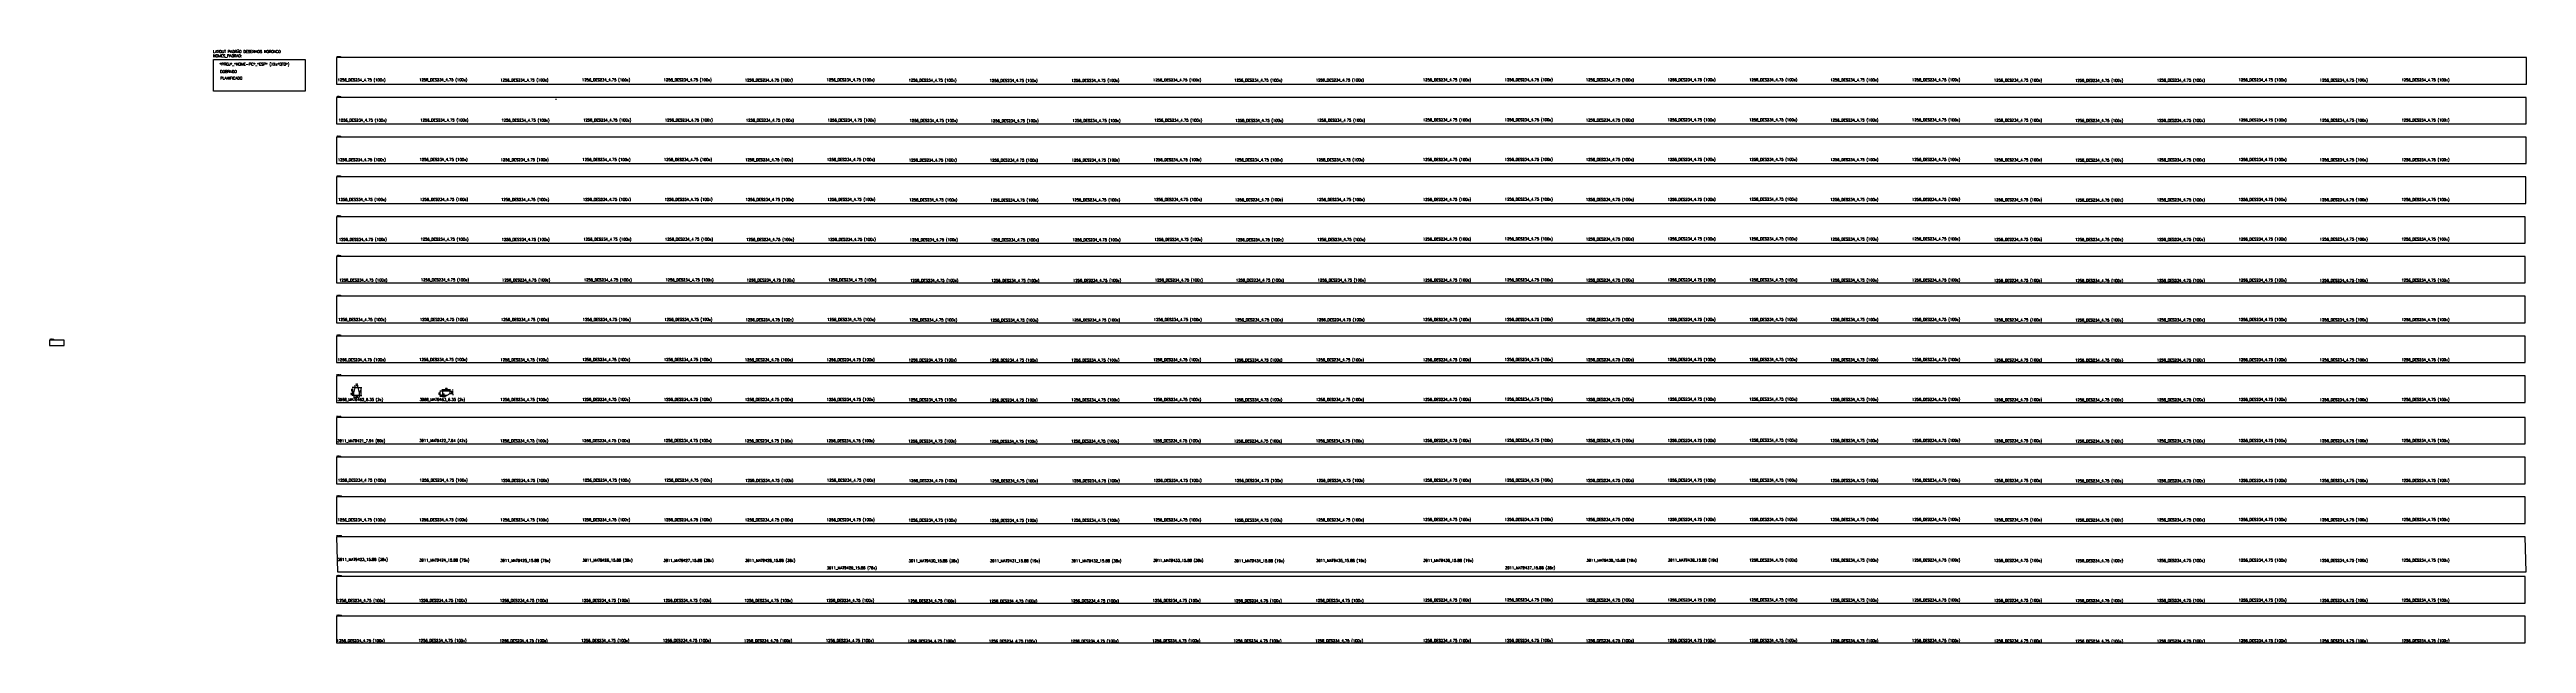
# Model space of a CAD drawing. Header units: millimetres. Extents: x 9334 to 102743, y -10659 to 11732.
import ezdxf

# ---------------------------------------------------------------- set-up
doc = ezdxf.new("R2010")
doc.units = ezdxf.units.MM
doc.header["$MEASUREMENT"] = 0
doc.header["$PDMODE"] = 3
for name, color, linetype in [('#12.70', 5, 'Continuous'), ('#15.88', 190, 'Continuous'), ('#19.04', 220, 'Continuous'), ('#2.00', 40, 'Continuous'), ('#2.25', 6, 'Continuous'), ('#2.65', 9, 'Continuous'), ('#22.22', 220, 'Continuous'), ('#3.00', 128, 'Continuous'), ('#3.35', 80, 'Continuous'), ('#3.75', 4, 'Continuous'), ('#4.25', 131, 'Continuous'), ('#4.75', 190, 'Continuous'), ('#6.35', 220, 'Continuous'), ('#7.94', 220, 'Continuous'), ('#9.53', 220, 'Continuous'), ('CONTORNO', 1, 'Continuous'), ('TEXTO', 3, 'Continuous')]:
    doc.layers.add(name, color=color, linetype=linetype)
doc.styles.add('ROMANS', font='romans')
doc.dimstyles.new('15M', dxfattribs={"dimtxt": 30, "dimasz": 30, "dimexe": 15, "dimexo": 10, "dimgap": 15, "dimtad": 3, "dimdec": 0, "dimzin": 12, "dimdsep": 46, "dimtxsty": 'ROMANS', "dimcen": 0, "dimdle": 50, "dimclrd": 2, "dimclre": 2, "dimclrt": 3, "dimazin": 0, "dimtfac": 1, "dimtdec": 0, "dimtmove": 2, "dimatfit": 3, "dimfxl": 1, "dimtolj": 1, "dimtzin": 0, "dimlwd": -1, "dimlwe": -1, "dimarcsym": 0})

# ---------------------------------------------------------------- blocks, each defined once
blk = doc.blocks.new('*D1652')
at = {"layer": 'CONTORNO', "color": 2}
for p, q in [((20804, -1211), (20752, -1211)), ((20804, -1311), (20752, -1311)), ((20767, -1281), (20767, -1241))]:
    blk.add_line(p, q, dxfattribs=at)
for points in [[(20772, -1241), (20762, -1241), (20767, -1211)], [(20762, -1281), (20772, -1281), (20767, -1311)]]:
    blk.add_solid(points, dxfattribs=at)
at = {"layer": 'Defpoints', "color": 0}
for p in [(20767, -1211), (20814, -1211), (20814, -1311)]:
    blk.add_point(p, dxfattribs=at)
at = {"layer": 'CONTORNO', "color": 3, "insert": (20715, -1261), "char_height": 30, "attachment_point": 5, "rotation": 90, "style": 'ROMANS'}
blk.add_mtext('\\A1;100', dxfattribs=at)
blk = doc.blocks.new('*D1653')
at = {"layer": 'CONTORNO', "color": 2}
for p, q in [((20854, -1011), (20752, -1011)), ((20804, -1211), (20752, -1211)), ((20767, -1181), (20767, -1041))]:
    blk.add_line(p, q, dxfattribs=at)
for points in [[(20772, -1041), (20762, -1041), (20767, -1011)], [(20762, -1181), (20772, -1181), (20767, -1211)]]:
    blk.add_solid(points, dxfattribs=at)
at = {"layer": 'Defpoints', "color": 0}
for p in [(20767, -1011), (20814, -1211), (20864, -1011)]:
    blk.add_point(p, dxfattribs=at)
at = {"layer": 'CONTORNO', "color": 3, "insert": (20737, -1111), "char_height": 30, "attachment_point": 5, "rotation": 90, "style": 'ROMANS'}
blk.add_mtext('\\A1;200', dxfattribs=at)
blk = doc.blocks.new('*D1654')
at = {"layer": 'CONTORNO', "color": 2}
for p, q in [((20864, -1001), (20864, -923)), ((20964, -1001), (20964, -923)), ((20894, -938), (20934, -938))]:
    blk.add_line(p, q, dxfattribs=at)
for points in [[(20894, -933), (20894, -943), (20864, -938)], [(20934, -943), (20934, -933), (20964, -938)]]:
    blk.add_solid(points, dxfattribs=at)
at = {"layer": 'Defpoints', "color": 0}
for p in [(20864, -1011), (20964, -938), (20964, -1011)]:
    blk.add_point(p, dxfattribs=at)
at = {"layer": 'CONTORNO', "color": 3, "insert": (20914, -885), "char_height": 30, "attachment_point": 5, "style": 'ROMANS'}
blk.add_mtext('\\A1;100', dxfattribs=at)
blk = doc.blocks.new('*D1655')
at = {"layer": 'CONTORNO', "color": 2}
for p, q in [((20814, -1321), (20814, -1384)), ((20844, -1369), (20984, -1369)), ((21014, -1321), (21014, -1384))]:
    blk.add_line(p, q, dxfattribs=at)
for points in [[(20844, -1364), (20844, -1374), (20814, -1369)], [(20984, -1374), (20984, -1364), (21014, -1369)]]:
    blk.add_solid(points, dxfattribs=at)
at = {"layer": 'Defpoints', "color": 0}
for p in [(20814, -1311), (21014, -1311), (21014, -1369)]:
    blk.add_point(p, dxfattribs=at)
at = {"layer": 'CONTORNO', "color": 3, "insert": (20914, -1339), "char_height": 30, "attachment_point": 5, "style": 'ROMANS'}
blk.add_mtext('\\A1;200', dxfattribs=at)
blk = doc.blocks.new('*D1656')
at = {"layer": 'CONTORNO', "color": 2}
for p, q in [((20974, -1011), (21107, -1011)), ((21024, -1311), (21107, -1311)), ((21092, -1281), (21092, -1041))]:
    blk.add_line(p, q, dxfattribs=at)
for points in [[(21097, -1041), (21087, -1041), (21092, -1011)], [(21087, -1281), (21097, -1281), (21092, -1311)]]:
    blk.add_solid(points, dxfattribs=at)
at = {"layer": 'Defpoints', "color": 0}
for p in [(20964, -1011), (21014, -1311), (21092, -1011)]:
    blk.add_point(p, dxfattribs=at)
at = {"layer": 'CONTORNO', "color": 3, "insert": (21062, -1161), "char_height": 30, "attachment_point": 5, "rotation": 90, "style": 'ROMANS'}
blk.add_mtext('\\A1;300', dxfattribs=at)
blk = doc.blocks.new('*D1657')
at = {"layer": 'CONTORNO', "color": 2}
for p, q in [((24138, -1142), (24050, -1142)), ((24138, -1342), (24050, -1342)), ((24065, -1312), (24065, -1172))]:
    blk.add_line(p, q, dxfattribs=at)
for points in [[(24070, -1172), (24060, -1172), (24065, -1142)], [(24060, -1312), (24070, -1312), (24065, -1342)]]:
    blk.add_solid(points, dxfattribs=at)
at = {"layer": 'Defpoints', "color": 0}
for p in [(24065, -1142), (24148, -1142), (24148, -1342)]:
    blk.add_point(p, dxfattribs=at)
at = {"layer": 'CONTORNO', "color": 3, "insert": (24035, -1242), "char_height": 30, "attachment_point": 5, "rotation": 90, "style": 'ROMANS'}
blk.add_mtext('\\A1;200', dxfattribs=at)
blk = doc.blocks.new('*D1658')
at = {"layer": 'CONTORNO', "color": 2}
for p, q in [((24148, -1132), (24148, -1069)), ((24178, -1084), (24418, -1084)), ((24448, -1132), (24448, -1069))]:
    blk.add_line(p, q, dxfattribs=at)
for points in [[(24178, -1079), (24178, -1089), (24148, -1084)], [(24418, -1089), (24418, -1079), (24448, -1084)]]:
    blk.add_solid(points, dxfattribs=at)
at = {"layer": 'Defpoints', "color": 0}
for p in [(24148, -1142), (24448, -1084), (24448, -1142)]:
    blk.add_point(p, dxfattribs=at)
at = {"layer": 'CONTORNO', "color": 3, "insert": (24298, -1054), "char_height": 30, "attachment_point": 5, "style": 'ROMANS'}
blk.add_mtext('\\A1;300', dxfattribs=at)
blk = doc.blocks.new('*D1659')
at = {"layer": 'CONTORNO', "color": 2}
for p, q in [((24458, -1142), (24553, -1142)), ((24458, -1232), (24553, -1232)), ((24538, -1112), (24538, -1082)), ((24538, -1232), (24538, -1142)), ((24538, -1262), (24538, -1292))]:
    blk.add_line(p, q, dxfattribs=at)
for points in [[(24533, -1112), (24543, -1112), (24538, -1142)], [(24543, -1262), (24533, -1262), (24538, -1232)]]:
    blk.add_solid(points, dxfattribs=at)
at = {"layer": 'Defpoints', "color": 0}
for p in [(24448, -1142), (24448, -1232), (24538, -1142)]:
    blk.add_point(p, dxfattribs=at)
at = {"layer": 'CONTORNO', "color": 3, "insert": (24508, -1187), "char_height": 30, "attachment_point": 5, "rotation": 90, "style": 'ROMANS'}
blk.add_mtext('\\A1;90', dxfattribs=at)
blk = doc.blocks.new('*D1660')
at = {"layer": 'CONTORNO', "color": 2}
for p, q in [((24118, -1297), (24088, -1297)), ((24148, -1332), (24148, -1282)), ((24148, -1297), (24238, -1297)), ((24238, -1332), (24238, -1282)), ((24268, -1297), (24298, -1297))]:
    blk.add_line(p, q, dxfattribs=at)
for points in [[(24118, -1302), (24118, -1292), (24148, -1297)], [(24268, -1292), (24268, -1302), (24238, -1297)]]:
    blk.add_solid(points, dxfattribs=at)
at = {"layer": 'Defpoints', "color": 0}
for p in [(24148, -1342), (24238, -1297), (24238, -1342)]:
    blk.add_point(p, dxfattribs=at)
at = {"layer": 'CONTORNO', "color": 3, "insert": (24193, -1267), "char_height": 30, "attachment_point": 5, "style": 'ROMANS'}
blk.add_mtext('\\A1;90', dxfattribs=at)

msp = doc.modelspace()

# ---------------------------------------------------------------- linework, layer by layer
at = {"layer": '#12.70'}
msp.add_lwpolyline([(20159.6, -6136.1), (102698.6, -6136.1), (102698.6, -5136.2), (20159.6, -5136.2)], close=True, dxfattribs=at)
at = {"layer": '#15.88'}
msp.add_lwpolyline([(20193.4, -7952.7), (102732.3, -7952.7), (102698.6, -6636.1), (20159.6, -6636.1)], close=True, dxfattribs=at)
at = {"layer": '#19.04'}
msp.add_lwpolyline([(20159.6, -9136), (102698.6, -9136), (102698.6, -8136.1), (20159.6, -8136.1)], close=True, dxfattribs=at)
at = {"layer": '#2.00'}
msp.add_lwpolyline([(20159.6, 10430.9), (102742.5, 10430.9), (102742.5, 11430.6), (20159.6, 11430.6)], close=True, dxfattribs=at)
at = {"layer": '#2.25'}
for points in [[(20159.6, 8931.2), (102734.9, 8931.2), (102734.9, 9930.9), (20159.6, 9930.9)], [(9334.2, 575.2), (9891.8, 575.2), (9891.8, 775.9), (9334.2, 775.9)]]:
    msp.add_lwpolyline(points, close=True, dxfattribs=at)
at = {"layer": '#2.65'}
msp.add_lwpolyline([(20159.6, 7431.5), (102727.3, 7431.5), (102727.3, 8431.2), (20159.6, 8431.2)], close=True, dxfattribs=at)
at = {"layer": '#22.22'}
msp.add_lwpolyline([(20159.6, -10635.9), (102698.6, -10635.9), (102698.6, -9636), (20159.6, -9636)], close=True, dxfattribs=at)
at = {"layer": '#3.00'}
msp.add_lwpolyline([(20159.6, 5931.8), (102719.5, 5931.8), (102719.5, 6931.5), (20159.6, 6931.5)], close=True, dxfattribs=at)
at = {"layer": '#3.35'}
msp.add_lwpolyline([(20159.6, 4431.9), (102694.3, 4431.9), (102694.3, 5431.8), (20159.6, 5431.8)], close=True, dxfattribs=at)
at = {"layer": '#3.75'}
msp.add_lwpolyline([(20159.6, 2931.9), (102694.3, 2931.9), (102694.3, 3931.9), (20159.6, 3931.9)], close=True, dxfattribs=at)
at = {"layer": '#4.25'}
msp.add_lwpolyline([(20159.6, 1432), (102694.3, 1432), (102694.3, 2431.9), (20159.6, 2431.9)], close=True, dxfattribs=at)
at = {"layer": '#4.75'}
msp.add_lwpolyline([(20159.6, -68.3), (102696.8, -68.3), (102696.8, 932), (20159.6, 932)], close=True, dxfattribs=at)
at = {"layer": '#6.35'}
msp.add_lwpolyline([(20159.6, -1568.5), (102698.6, -1568.5), (102698.6, -568.3), (20159.6, -568.3)], close=True, dxfattribs=at)
at = {"layer": '#7.94'}
msp.add_lwpolyline([(20159.6, -3136.2), (102698.6, -3136.2), (102698.6, -2136.5), (20159.6, -2136.5)], close=True, dxfattribs=at)
at = {"layer": '#9.53'}
msp.add_lwpolyline([(20159.6, -4636.2), (102698.6, -4636.2), (102698.6, -3636.2), (20159.6, -3636.2)], close=True, dxfattribs=at)
at = {"color": 1}
msp.add_line((28434.9, 9830.6), (28434.9, 9869.2), dxfattribs=at)
msp.add_lwpolyline([(15517.3, 11360), (18975.5, 11360), (18975.5, 10162.8), (15517.3, 10162.8)], close=True, dxfattribs=at)
at = {"layer": 'CONTORNO', "color": 1}
for points in [[(20863.9, -1010.7), (20913.9, -1010.7), (20963.9, -1010.7), (21013.9, -1210.7), (21013.9, -1310.7), (20813.9, -1310.7), (20813.9, -1210.7)], [(24148, -1141.9), (24148, -1341.9), (24238, -1341.9), (24448, -1231.9), (24448, -1141.9)]]:
    msp.add_lwpolyline(points, close=True, dxfattribs=at)

# ---------------------------------------------------------------- texts
at = {"layer": '#12.70', "style": 'ROMANS'}
msp.add_text('#12.70mm', height=25, dxfattribs=at).set_placement((20159.6, -5109.1))
at = {"layer": '#15.88', "style": 'ROMANS'}
msp.add_text('#15.88mm', height=25, dxfattribs=at).set_placement((20159.6, -6609))
at = {"layer": '#19.04', "style": 'ROMANS'}
msp.add_text('#19.04mm', height=25, dxfattribs=at).set_placement((20159.6, -8109))
at = {"layer": '#2.00', "style": 'ROMANS'}
msp.add_text('#2.00mm', height=25, dxfattribs=at).set_placement((20166.1, 11449.7))
at = {"layer": '#2.25', "style": 'ROMANS'}
for p in [(20166.1, 9950), (9340.7, 795)]:
    msp.add_text('#2.25mm', height=25, dxfattribs=at).set_placement(p)
at = {"layer": '#2.65', "style": 'ROMANS'}
msp.add_text('#2.65mm', height=25, dxfattribs=at).set_placement((20166.1, 8450.3))
at = {"layer": '#22.22', "style": 'ROMANS'}
msp.add_text('#22.22mm', height=25, dxfattribs=at).set_placement((20159.6, -9608.9))
at = {"layer": '#3.00', "style": 'ROMANS'}
msp.add_text('#3.00mm', height=25, dxfattribs=at).set_placement((20166.1, 6950.6))
at = {"layer": '#3.35', "style": 'ROMANS'}
msp.add_text('#3.35mm', height=25, dxfattribs=at).set_placement((20166.1, 5451))
at = {"layer": '#3.75', "style": 'ROMANS'}
msp.add_text('#3.75mm', height=25, dxfattribs=at).set_placement((20166.1, 3951))
at = {"layer": '#4.25', "style": 'ROMANS'}
msp.add_text('#4.25mm', height=25, dxfattribs=at).set_placement((20166.1, 2451))
at = {"layer": '#4.75', "style": 'ROMANS'}
msp.add_text('#4.75mm', height=25, dxfattribs=at).set_placement((20166.1, 954.7))
at = {"layer": '#6.35', "style": 'ROMANS'}
msp.add_text('#6.35mm', height=25, dxfattribs=at).set_placement((20159.6, -541.3))
at = {"layer": '#7.94', "style": 'ROMANS'}
msp.add_text('#7.94mm', height=25, dxfattribs=at).set_placement((20159.6, -2109.4))
at = {"layer": '#9.53', "style": 'ROMANS'}
msp.add_text('#9.53mm', height=25, dxfattribs=at).set_placement((20159.6, -3609.1))
at = {"color": 4, "style": 'ROMANS'}
for s, p in [('LAYOUT PADRÃO DESENHOS NOROACO', (15503.7, 11606.3)), ('NOMES_PADRAO:', (15504.7, 11444.7)), ('*PROJ*_*NOME-PC*_*ESP* (XXx*QTD*)', (15745.8, 11130.2)), ('DOBRADO', (15770.1, 10852.1)), ('PLANIFICADO', (15771.3, 10603))]:
    msp.add_text(s, height=100, dxfattribs=at).set_placement(p)
at = {"layer": 'TEXTO', "color": 4, "style": 'ROMANS'}
for s, p in [('1256_DES234_4.75 (100x)', (20193.1, 10536.2)), ('1256_DES234_4.75 (100x)', (23275.1, 10542.1)), ('1256_DES234_4.75 (100x)', (26334.5, 10533.8)), ('1256_DES234_4.75 (100x)', (29416.5, 10539.7)), ('1256_DES234_4.75 (100x)', (32495.1, 10541.1)), ('1256_DES234_4.75 (100x)', (35554.4, 10532.8)), ('1256_DES234_4.75 (100x)', (38636.5, 10538.7)), ('1256_DES234_4.75 (100x)', (41725.9, 10523)), ('1256_DES234_4.75 (100x)', (44785.2, 10514.7)), ('1256_DES234_4.75 (100x)', (47867.3, 10520.6)), ('1256_DES234_4.75 (100x)', (50950.1, 10534.3)), ('1256_DES234_4.75 (100x)', (54009.4, 10526)), ('1256_DES234_4.75 (100x)', (57091.5, 10531.9)), ('1256_DES234_4.75 (100x)', (61129.9, 10539.1)), ('1256_DES234_4.75 (100x)', (64212, 10545)), ('1256_DES234_4.75 (100x)', (67271.3, 10536.7)), ('1256_DES234_4.75 (100x)', (70353.3, 10542.6)), ('1256_DES234_4.75 (100x)', (73431.9, 10543.9)), ('1256_DES234_4.75 (100x)', (76491.2, 10535.6)), ('1256_DES234_4.75 (100x)', (79573.3, 10541.5)), ('1256_DES234_4.75 (100x)', (82662.7, 10525.9)), ('1256_DES234_4.75 (100x)', (85722, 10517.6)), ('1256_DES234_4.75 (100x)', (88804.1, 10523.5)), ('1256_DES234_4.75 (100x)', (91886.9, 10537.2)), ('1256_DES234_4.75 (100x)', (94946.2, 10528.9)), ('1256_DES234_4.75 (100x)', (98028.3, 10534.8)), ('1256_DES234_4.75 (100x)', (20233.9, 9018.5)), ('1256_DES234_4.75 (100x)', (23316, 9024.4)), ('1256_DES234_4.75 (100x)', (26375.3, 9016.1)), ('1256_DES234_4.75 (100x)', (29457.4, 9022)), ('1256_DES234_4.75 (100x)', (32535.9, 9023.3)), ('1256_DES234_4.75 (100x)', (35595.2, 9015.1)), ('1256_DES234_4.75 (100x)', (38677.3, 9020.9)), ('1256_DES234_4.75 (100x)', (41766.7, 9005.3)), ('1256_DES234_4.75 (100x)', (44826.1, 8997)), ('1256_DES234_4.75 (100x)', (47908.1, 9002.9)), ('1256_DES234_4.75 (100x)', (50990.9, 9016.6)), ('1256_DES234_4.75 (100x)', (54050.2, 9008.3)), ('1256_DES234_4.75 (100x)', (57132.3, 9014.2)), ('1256_DES234_4.75 (100x)', (61129.9, 9028.1)), ('1256_DES234_4.75 (100x)', (64212, 9034)), ('1256_DES234_4.75 (100x)', (67271.3, 9025.7)), ('1256_DES234_4.75 (100x)', (70353.3, 9031.6)), ('1256_DES234_4.75 (100x)', (73431.9, 9033)), ('1256_DES234_4.75 (100x)', (76491.2, 9024.7)), ('1256_DES234_4.75 (100x)', (79573.3, 9030.6)), ('1256_DES234_4.75 (100x)', (82662.7, 9015)), ('1256_DES234_4.75 (100x)', (85722, 9006.7)), ('1256_DES234_4.75 (100x)', (88804.1, 9012.6)), ('1256_DES234_4.75 (100x)', (91886.9, 9026.2)), ('1256_DES234_4.75 (100x)', (94946.2, 9017.9)), ('1256_DES234_4.75 (100x)', (98028.3, 9023.8)), ('1256_DES234_4.75 (100x)', (20205.7, 7529.9)), ('1256_DES234_4.75 (100x)', (23287.8, 7535.8)), ('1256_DES234_4.75 (100x)', (26347.1, 7527.5)), ('1256_DES234_4.75 (100x)', (29429.2, 7533.4)), ('1256_DES234_4.75 (100x)', (32507.7, 7534.8)), ('1256_DES234_4.75 (100x)', (35567, 7526.5)), ('1256_DES234_4.75 (100x)', (38649.1, 7532.4)), ('1256_DES234_4.75 (100x)', (41738.6, 7516.8)), ('1256_DES234_4.75 (100x)', (44797.9, 7508.5)), ('1256_DES234_4.75 (100x)', (47879.9, 7514.4)), ('1256_DES234_4.75 (100x)', (50962.7, 7528)), ('1256_DES234_4.75 (100x)', (54022.1, 7519.7)), ('1256_DES234_4.75 (100x)', (57104.1, 7525.6)), ('1256_DES234_4.75 (100x)', (61129.9, 7534.5)), ('1256_DES234_4.75 (100x)', (64212, 7540.4)), ('1256_DES234_4.75 (100x)', (67271.3, 7532.1)), ('1256_DES234_4.75 (100x)', (70353.3, 7538)), ('1256_DES234_4.75 (100x)', (73431.9, 7539.3)), ('1256_DES234_4.75 (100x)', (76491.2, 7531.1)), ('1256_DES234_4.75 (100x)', (79573.3, 7536.9)), ('1256_DES234_4.75 (100x)', (82662.7, 7521.3)), ('1256_DES234_4.75 (100x)', (85722, 7513)), ('1256_DES234_4.75 (100x)', (88804.1, 7518.9)), ('1256_DES234_4.75 (100x)', (91886.9, 7532.6)), ('1256_DES234_4.75 (100x)', (94946.2, 7524.3)), ('1256_DES234_4.75 (100x)', (98028.3, 7530.2)), ('1256_DES234_4.75 (100x)', (20222.9, 6029)), ('1256_DES234_4.75 (100x)', (23305, 6034.9)), ('1256_DES234_4.75 (100x)', (26364.3, 6026.6)), ('1256_DES234_4.75 (100x)', (29446.3, 6032.5)), ('1256_DES234_4.75 (100x)', (32524.9, 6033.8)), ('1256_DES234_4.75 (100x)', (35584.2, 6025.5)), ('1256_DES234_4.75 (100x)', (38666.3, 6031.4)), ('1256_DES234_4.75 (100x)', (41755.7, 6015.8)), ('1256_DES234_4.75 (100x)', (44815, 6007.5)), ('1256_DES234_4.75 (100x)', (47897.1, 6013.4)), ('1256_DES234_4.75 (100x)', (50979.9, 6027.1)), ('1256_DES234_4.75 (100x)', (54039.2, 6018.8)), ('1256_DES234_4.75 (100x)', (57121.3, 6024.7)), ('1256_DES234_4.75 (100x)', (61129.9, 6031.2)), ('1256_DES234_4.75 (100x)', (64212, 6037.1)), ('1256_DES234_4.75 (100x)', (67271.3, 6028.8)), ('1256_DES234_4.75 (100x)', (70353.3, 6034.7)), ('1256_DES234_4.75 (100x)', (73431.9, 6036.1)), ('1256_DES234_4.75 (100x)', (76491.2, 6027.8)), ('1256_DES234_4.75 (100x)', (79573.3, 6033.7)), ('1256_DES234_4.75 (100x)', (82662.7, 6018.1)), ('1256_DES234_4.75 (100x)', (85722, 6009.8)), ('1256_DES234_4.75 (100x)', (88804.1, 6015.7)), ('1256_DES234_4.75 (100x)', (91886.9, 6029.3)), ('1256_DES234_4.75 (100x)', (94946.2, 6021)), ('1256_DES234_4.75 (100x)', (98028.3, 6026.9)), ('1256_DES234_4.75 (100x)', (20240.9, 4524.3)), ('1256_DES234_4.75 (100x)', (23323, 4530.2)), ('1256_DES234_4.75 (100x)', (26382.3, 4521.9)), ('1256_DES234_4.75 (100x)', (29464.4, 4527.8)), ('1256_DES234_4.75 (100x)', (32542.9, 4529.1)), ('1256_DES234_4.75 (100x)', (35602.2, 4520.8)), ('1256_DES234_4.75 (100x)', (38684.3, 4526.7)), ('1256_DES234_4.75 (100x)', (41773.7, 4511.1)), ('1256_DES234_4.75 (100x)', (44833.1, 4502.8)), ('1256_DES234_4.75 (100x)', (47915.1, 4508.7)), ('1256_DES234_4.75 (100x)', (50997.9, 4522.4)), ('1256_DES234_4.75 (100x)', (54057.2, 4514.1)), ('1256_DES234_4.75 (100x)', (57139.3, 4520)), ('1256_DES234_4.75 (100x)', (61129.9, 4538.3)), ('1256_DES234_4.75 (100x)', (64212, 4544.1)), ('1256_DES234_4.75 (100x)', (67271.3, 4535.9)), ('1256_DES234_4.75 (100x)', (70353.3, 4541.7)), ('1256_DES234_4.75 (100x)', (73431.9, 4543.1)), ('1256_DES234_4.75 (100x)', (76491.2, 4534.8)), ('1256_DES234_4.75 (100x)', (79573.3, 4540.7)), ('1256_DES234_4.75 (100x)', (82662.7, 4525.1)), ('1256_DES234_4.75 (100x)', (85722, 4516.8)), ('1256_DES234_4.75 (100x)', (88804.1, 4522.7)), ('1256_DES234_4.75 (100x)', (91886.9, 4536.4)), ('1256_DES234_4.75 (100x)', (94946.2, 4528.1)), ('1256_DES234_4.75 (100x)', (98028.3, 4534)), ('1256_DES234_4.75 (100x)', (20258.9, 2992.5)), ('1256_DES234_4.75 (100x)', (23341, 2998.4)), ('1256_DES234_4.75 (100x)', (26400.3, 2990.1)), ('1256_DES234_4.75 (100x)', (29482.4, 2996)), ('1256_DES234_4.75 (100x)', (32560.9, 2997.4)), ('1256_DES234_4.75 (100x)', (35620.2, 2989.1)), ('1256_DES234_4.75 (100x)', (38702.3, 2995)), ('1256_DES234_4.75 (100x)', (41791.8, 2979.4)), ('1256_DES234_4.75 (100x)', (44851.1, 2971.1)), ('1256_DES234_4.75 (100x)', (47933.2, 2977)), ('1256_DES234_4.75 (100x)', (51016, 2990.6)), ('1256_DES234_4.75 (100x)', (54075.3, 2982.4)), ('1256_DES234_4.75 (100x)', (57157.3, 2988.2)), ('1256_DES234_4.75 (100x)', (61129.9, 2991)), ('1256_DES234_4.75 (100x)', (64212, 2996.9)), ('1256_DES234_4.75 (100x)', (67271.3, 2988.6)), ('1256_DES234_4.75 (100x)', (70353.3, 2994.5)), ('1256_DES234_4.75 (100x)', (73431.9, 2995.9)), ('1256_DES234_4.75 (100x)', (76491.2, 2987.6)), ('1256_DES234_4.75 (100x)', (79573.3, 2993.5)), ('1256_DES234_4.75 (100x)', (82662.7, 2977.9)), ('1256_DES234_4.75 (100x)', (85722, 2969.6)), ('1256_DES234_4.75 (100x)', (88804.1, 2975.5)), ('1256_DES234_4.75 (100x)', (91886.9, 2989.1)), ('1256_DES234_4.75 (100x)', (94946.2, 2980.9)), ('1256_DES234_4.75 (100x)', (98028.3, 2986.7)), ('1256_DES234_4.75 (100x)', (20218.4, 1501.3)), ('1256_DES234_4.75 (100x)', (23300.5, 1507.2)), ('1256_DES234_4.75 (100x)', (26359.8, 1498.9)), ('1256_DES234_4.75 (100x)', (29441.8, 1504.8)), ('1256_DES234_4.75 (100x)', (32520.4, 1506.2)), ('1256_DES234_4.75 (100x)', (35579.7, 1497.9)), ('1256_DES234_4.75 (100x)', (38661.8, 1503.8)), ('1256_DES234_4.75 (100x)', (41751.2, 1488.2)), ('1256_DES234_4.75 (100x)', (44810.5, 1479.9)), ('1256_DES234_4.75 (100x)', (47892.6, 1485.8)), ('1256_DES234_4.75 (100x)', (50975.4, 1499.4)), ('1256_DES234_4.75 (100x)', (54034.7, 1491.2)), ('1256_DES234_4.75 (100x)', (57116.8, 1497.1)), ('1256_DES234_4.75 (100x)', (61129.9, 1502.9)), ('1256_DES234_4.75 (100x)', (64212, 1508.8)), ('1256_DES234_4.75 (100x)', (67271.3, 1500.5)), ('1256_DES234_4.75 (100x)', (70353.3, 1506.4)), ('1256_DES234_4.75 (100x)', (73431.9, 1507.8)), ('1256_DES234_4.75 (100x)', (76491.2, 1499.5)), ('1256_DES234_4.75 (100x)', (79573.3, 1505.4)), ('1256_DES234_4.75 (100x)', (82662.7, 1489.8)), ('1256_DES234_4.75 (100x)', (85722, 1481.5)), ('1256_DES234_4.75 (100x)', (88804.1, 1487.4)), ('1256_DES234_4.75 (100x)', (91886.9, 1501)), ('1256_DES234_4.75 (100x)', (94946.2, 1492.8)), ('1256_DES234_4.75 (100x)', (98028.3, 1498.6)), ('1256_DES234_4.75 (100x)', (20195.8, -12.4)), ('1256_DES234_4.75 (100x)', (23277.9, -6.5)), ('1256_DES234_4.75 (100x)', (26337.2, -14.8)), ('1256_DES234_4.75 (100x)', (29419.3, -8.9)), ('1256_DES234_4.75 (100x)', (32497.9, -7.5)), ('1256_DES234_4.75 (100x)', (35557.2, -15.8)), ('1256_DES234_4.75 (100x)', (38639.2, -9.9)), ('1256_DES234_4.75 (100x)', (41728.7, -25.5)), ('1256_DES234_4.75 (100x)', (44788, -33.8)), ('1256_DES234_4.75 (100x)', (47870.1, -27.9)), ('1256_DES234_4.75 (100x)', (50952.9, -14.3)), ('1256_DES234_4.75 (100x)', (54012.2, -22.5)), ('1256_DES234_4.75 (100x)', (57094.3, -16.7)), ('1256_DES234_4.75 (100x)', (61129.9, -9.8)), ('1256_DES234_4.75 (100x)', (64212, -3.9)), ('1256_DES234_4.75 (100x)', (67271.3, -12.2)), ('1256_DES234_4.75 (100x)', (70353.3, -6.3)), ('1256_DES234_4.75 (100x)', (73431.9, -4.9)), ('1256_DES234_4.75 (100x)', (76491.2, -13.2)), ('1256_DES234_4.75 (100x)', (79573.3, -7.3)), ('1256_DES234_4.75 (100x)', (82662.7, -22.9)), ('1256_DES234_4.75 (100x)', (85722, -31.2)), ('1256_DES234_4.75 (100x)', (88804.1, -25.3)), ('1256_DES234_4.75 (100x)', (91886.9, -11.7)), ('1256_DES234_4.75 (100x)', (94946.2, -20)), ('1256_DES234_4.75 (100x)', (98028.3, -14.1)), ('3968_MAT9462_6.35 (2x)', (20195.8, -1512.6)), ('3968_MAT9463_6.35 (2x)', (23287.7, -1512.4)), ('1256_DES234_4.75 (100x)', (26337.2, -1515)), ('1256_DES234_4.75 (100x)', (29419.3, -1509.1)), ('1256_DES234_4.75 (100x)', (32497.9, -1507.7)), ('1256_DES234_4.75 (100x)', (35557.2, -1516)), ('1256_DES234_4.75 (100x)', (38639.2, -1510.1)), ('1256_DES234_4.75 (100x)', (41728.7, -1525.7)), ('1256_DES234_4.75 (100x)', (44788, -1534)), ('1256_DES234_4.75 (100x)', (47870.1, -1528.1)), ('1256_DES234_4.75 (100x)', (50952.9, -1514.5)), ('1256_DES234_4.75 (100x)', (54012.2, -1522.7)), ('1256_DES234_4.75 (100x)', (57094.3, -1516.9)), ('1256_DES234_4.75 (100x)', (61129.9, -1507.7)), ('1256_DES234_4.75 (100x)', (64212, -1501.8)), ('1256_DES234_4.75 (100x)', (67271.3, -1510.1)), ('1256_DES234_4.75 (100x)', (70353.3, -1504.2)), ('1256_DES234_4.75 (100x)', (73431.9, -1502.9)), ('1256_DES234_4.75 (100x)', (76491.2, -1511.2)), ('1256_DES234_4.75 (100x)', (79573.3, -1505.3)), ('1256_DES234_4.75 (100x)', (82662.7, -1520.9)), ('1256_DES234_4.75 (100x)', (85722, -1529.2)), ('1256_DES234_4.75 (100x)', (88804.1, -1523.3)), ('1256_DES234_4.75 (100x)', (91886.9, -1509.6)), ('1256_DES234_4.75 (100x)', (94946.2, -1517.9)), ('1256_DES234_4.75 (100x)', (98028.3, -1512)), ('3911_MAT9421_7.94 (80x)', (20186.8, -3066.8)), ('3911_MAT9422_7.94 (42x)', (23280, -3060.1)), ('1256_DES234_4.75 (100x)', (26328.2, -3069.2)), ('1256_DES234_4.75 (100x)', (29410.3, -3063.3)), ('1256_DES234_4.75 (100x)', (32488.8, -3062)), ('1256_DES234_4.75 (100x)', (35548.2, -3070.2)), ('1256_DES234_4.75 (100x)', (38630.2, -3064.4)), ('1256_DES234_4.75 (100x)', (41719.7, -3080)), ('1256_DES234_4.75 (100x)', (44779, -3088.3)), ('1256_DES234_4.75 (100x)', (47861.1, -3082.4)), ('1256_DES234_4.75 (100x)', (50943.9, -3068.7)), ('1256_DES234_4.75 (100x)', (54003.2, -3077)), ('1256_DES234_4.75 (100x)', (57085.3, -3071.1)), ('1256_DES234_4.75 (100x)', (61129.9, -3055)), ('1256_DES234_4.75 (100x)', (64212, -3049.1)), ('1256_DES234_4.75 (100x)', (67271.3, -3057.3)), ('1256_DES234_4.75 (100x)', (70353.3, -3051.5)), ('1256_DES234_4.75 (100x)', (73431.9, -3050.1)), ('1256_DES234_4.75 (100x)', (76491.2, -3058.4)), ('1256_DES234_4.75 (100x)', (79573.3, -3052.5)), ('1256_DES234_4.75 (100x)', (82662.7, -3068.1)), ('1256_DES234_4.75 (100x)', (85722, -3076.4)), ('1256_DES234_4.75 (100x)', (88804.1, -3070.5)), ('1256_DES234_4.75 (100x)', (91886.9, -3056.8)), ('1256_DES234_4.75 (100x)', (94946.2, -3065.1)), ('1256_DES234_4.75 (100x)', (98028.3, -3059.2)), ('1256_DES234_4.75 (100x)', (20209.4, -4558)), ('1256_DES234_4.75 (100x)', (23291.4, -4552.1)), ('1256_DES234_4.75 (100x)', (26350.8, -4560.4)), ('1256_DES234_4.75 (100x)', (29432.8, -4554.5)), ('1256_DES234_4.75 (100x)', (32511.4, -4553.2)), ('1256_DES234_4.75 (100x)', (35570.7, -4561.4)), ('1256_DES234_4.75 (100x)', (38652.8, -4555.5)), ('1256_DES234_4.75 (100x)', (41742.2, -4571.2)), ('1256_DES234_4.75 (100x)', (44801.5, -4579.5)), ('1256_DES234_4.75 (100x)', (47883.6, -4573.6)), ('1256_DES234_4.75 (100x)', (50966.4, -4559.9)), ('1256_DES234_4.75 (100x)', (54025.7, -4568.2)), ('1256_DES234_4.75 (100x)', (57107.8, -4562.3)), ('1256_DES234_4.75 (100x)', (61129.9, -4557.8)), ('1256_DES234_4.75 (100x)', (64212, -4551.9)), ('1256_DES234_4.75 (100x)', (67271.3, -4560.2)), ('1256_DES234_4.75 (100x)', (70353.3, -4554.3)), ('1256_DES234_4.75 (100x)', (73431.9, -4553)), ('1256_DES234_4.75 (100x)', (76491.2, -4561.2)), ('1256_DES234_4.75 (100x)', (79573.3, -4555.4)), ('1256_DES234_4.75 (100x)', (82662.7, -4571)), ('1256_DES234_4.75 (100x)', (85722, -4579.3)), ('1256_DES234_4.75 (100x)', (88804.1, -4573.4)), ('1256_DES234_4.75 (100x)', (91886.9, -4559.7)), ('1256_DES234_4.75 (100x)', (94946.2, -4568)), ('1256_DES234_4.75 (100x)', (98028.3, -4562.1)), ('1256_DES234_4.75 (100x)', (20195.8, -6049.2)), ('1256_DES234_4.75 (100x)', (23277.9, -6043.3)), ('1256_DES234_4.75 (100x)', (26337.2, -6051.6)), ('1256_DES234_4.75 (100x)', (29419.3, -6045.7)), ('1256_DES234_4.75 (100x)', (32497.9, -6044.3)), ('1256_DES234_4.75 (100x)', (35557.2, -6052.6)), ('1256_DES234_4.75 (100x)', (38639.2, -6046.7)), ('1256_DES234_4.75 (100x)', (41728.7, -6062.4)), ('1256_DES234_4.75 (100x)', (44788, -6070.6)), ('1256_DES234_4.75 (100x)', (47870.1, -6064.8)), ('1256_DES234_4.75 (100x)', (50952.9, -6051.1)), ('1256_DES234_4.75 (100x)', (54012.2, -6059.4)), ('1256_DES234_4.75 (100x)', (57094.3, -6053.5)), ('1256_DES234_4.75 (100x)', (61129.9, -6036.1)), ('1256_DES234_4.75 (100x)', (64212, -6030.2)), ('1256_DES234_4.75 (100x)', (67271.3, -6038.5)), ('1256_DES234_4.75 (100x)', (70353.3, -6032.6)), ('1256_DES234_4.75 (100x)', (73431.9, -6031.2)), ('1256_DES234_4.75 (100x)', (76491.2, -6039.5)), ('1256_DES234_4.75 (100x)', (79573.3, -6033.6)), ('1256_DES234_4.75 (100x)', (82662.7, -6049.2)), ('1256_DES234_4.75 (100x)', (85722, -6057.5)), ('1256_DES234_4.75 (100x)', (88804.1, -6051.6)), ('1256_DES234_4.75 (100x)', (91886.9, -6038)), ('1256_DES234_4.75 (100x)', (94946.2, -6046.2)), ('1256_DES234_4.75 (100x)', (98028.3, -6040.4)), ('3911_MAT9423_15.88 (38x)', (20203.3, -7542.2)), ('3911_MAT9424_15.88 (76x)', (23278.6, -7567.6)), ('3911_MAT9425_15.88 (76x)', (26333.5, -7582.9)), ('3911_MAT9426_15.88 (38x)', (29431.7, -7572.1)), ('3911_MAT9427_15.88 (38x)', (32486.4, -7578.2)), ('3911_MAT9428_15.88 (38x)', (35565.5, -7579)), ('3911_MAT9433_15.88 (38x)', (50956.5, -7576.2)), ('3911_MAT9435_15.88 (19x)', (57096, -7585.1)), ('3911_MAT9436_15.88 (19x)', (61140.3, -7579.3)), ('3911_MAT9438_15.88 (19x)', (67295.7, -7574.9)), ('3911_MAT9439_15.88 (19x)', (70367.8, -7563.3)), ('1256_DES234_4.75 (100x)', (73431.9, -7563.6)), ('1256_DES234_4.75 (100x)', (76491.2, -7571.9)), ('1256_DES234_4.75 (100x)', (79573.3, -7566)), ('1256_DES234_4.75 (100x)', (82662.7, -7581.7)), ('1256_DES234_4.75 (100x)', (85722, -7589.9)), ('1256_DES234_4.75 (100x)', (88804.1, -7584.1)), ('1256_DES234_4.75 (100x)', (91886.9, -7570.4)), ('1256_DES234_4.75 (100x)', (94946.2, -7578.7)), ('1256_DES234_4.75 (100x)', (98028.3, -7572.8)), ('3911_MAT9429_15.88 (76x)', (38644.8, -7861.2)), ('3911_MAT9430_15.88 (38x)', (41736.7, -7593.3)), ('3911_MAT9431_15.88 (19x)', (44798.3, -7593.6)), ('3911_MAT9432_15.88 (38x)', (47867.6, -7595.9)), ('3911_MAT9434_15.88 (19x)', (54012.7, -7593.1)), ('3911_MAT9437_15.88 (38x)', (64225, -7854.1)), ('1256_DES234_4.75 (100x)', (20177.8, -9090.1)), ('1256_DES234_4.75 (100x)', (23259.9, -9084.3)), ('1256_DES234_4.75 (100x)', (26319.2, -9092.5)), ('1256_DES234_4.75 (100x)', (29401.3, -9086.7)), ('1256_DES234_4.75 (100x)', (32479.8, -9085.3)), ('1256_DES234_4.75 (100x)', (35539.1, -9093.6)), ('1256_DES234_4.75 (100x)', (38621.2, -9087.7)), ('1256_DES234_4.75 (100x)', (41710.7, -9103.3)), ('1256_DES234_4.75 (100x)', (44770, -9111.6)), ('1256_DES234_4.75 (100x)', (47852.1, -9105.7)), ('1256_DES234_4.75 (100x)', (50934.9, -9092)), ('1256_DES234_4.75 (100x)', (53994.2, -9100.3)), ('1256_DES234_4.75 (100x)', (57076.3, -9094.4)), ('1256_DES234_4.75 (100x)', (61129.9, -9073.9)), ('1256_DES234_4.75 (100x)', (64212, -9068.1)), ('1256_DES234_4.75 (100x)', (67271.3, -9076.3)), ('1256_DES234_4.75 (100x)', (70353.3, -9070.5)), ('1256_DES234_4.75 (100x)', (73431.9, -9069.1)), ('1256_DES234_4.75 (100x)', (76491.2, -9077.4)), ('1256_DES234_4.75 (100x)', (79573.3, -9071.5)), ('1256_DES234_4.75 (100x)', (82662.7, -9087.1)), ('1256_DES234_4.75 (100x)', (85722, -9095.4)), ('1256_DES234_4.75 (100x)', (88804.1, -9089.5)), ('1256_DES234_4.75 (100x)', (91886.9, -9075.8)), ('1256_DES234_4.75 (100x)', (94946.2, -9084.1)), ('1256_DES234_4.75 (100x)', (98028.3, -9078.2)), ('1256_DES234_4.75 (100x)', (20164.3, -10603.9)), ('1256_DES234_4.75 (100x)', (23246.4, -10598)), ('1256_DES234_4.75 (100x)', (26305.7, -10606.3)), ('1256_DES234_4.75 (100x)', (29387.8, -10600.4)), ('1256_DES234_4.75 (100x)', (32466.3, -10599)), ('1256_DES234_4.75 (100x)', (35525.6, -10607.3)), ('1256_DES234_4.75 (100x)', (38607.7, -10601.4)), ('1256_DES234_4.75 (100x)', (41697.2, -10617)), ('1256_DES234_4.75 (100x)', (44756.5, -10625.3)), ('1256_DES234_4.75 (100x)', (47838.5, -10619.4)), ('1256_DES234_4.75 (100x)', (50921.3, -10605.8)), ('1256_DES234_4.75 (100x)', (53980.7, -10614)), ('1256_DES234_4.75 (100x)', (57062.7, -10608.1)), ('1256_DES234_4.75 (100x)', (61129.9, -10601.8)), ('1256_DES234_4.75 (100x)', (64212, -10595.9)), ('1256_DES234_4.75 (100x)', (67271.3, -10604.1)), ('1256_DES234_4.75 (100x)', (70353.3, -10598.3)), ('1256_DES234_4.75 (100x)', (73431.9, -10596.9)), ('1256_DES234_4.75 (100x)', (76491.2, -10605.2)), ('1256_DES234_4.75 (100x)', (79573.3, -10599.3)), ('1256_DES234_4.75 (100x)', (82662.7, -10614.9)), ('1256_DES234_4.75 (100x)', (85722, -10623.2)), ('1256_DES234_4.75 (100x)', (88804.1, -10617.3)), ('1256_DES234_4.75 (100x)', (91886.9, -10603.6)), ('1256_DES234_4.75 (100x)', (94946.2, -10611.9)), ('1256_DES234_4.75 (100x)', (98028.3, -10606))]:
    msp.add_text(s, height=100, dxfattribs=at).set_placement(p)

# ---------------------------------------------------------------- dimensions: what is measured, and where the dimension line sits
at = {"layer": 'CONTORNO', "color": 1}
for base, p1, p2, picture, middle in [((20963.9, -937.5), (20863.9, -1010.7), (20963.9, -1010.7), '*D1654', (20913.9, -885)), ((21013.9, -1368.6), (20813.9, -1310.7), (21013.9, -1310.7), '*D1655', (20913.9, -1338.6)), ((24238, -1297.2), (24148, -1341.9), (24238, -1341.9), '*D1660', (24193, -1267.2)), ((24448, -1083.9), (24148, -1141.9), (24448, -1141.9), '*D1658', (24298, -1053.9))]:
    dim = msp.add_linear_dim(base=base, p1=p1, p2=p2, dimstyle='15M', override={"dimscale": 1}, dxfattribs=at)
    dim.commit()
    dim.dimension.update_dxf_attribs({"geometry": picture, "text_midpoint": middle})
for base, p1, p2, picture, middle in [((20767.3, -1210.7), (20813.9, -1310.7), (20813.9, -1210.7), '*D1652', (20714.8, -1260.7)), ((20767.3, -1010.7), (20813.9, -1210.7), (20863.9, -1010.7), '*D1653', (20737.3, -1110.7)), ((21091.9, -1010.7), (21013.9, -1310.7), (20963.9, -1010.7), '*D1656', (21061.9, -1160.7)), ((24065.4, -1141.9), (24148, -1341.9), (24148, -1141.9), '*D1657', (24035.4, -1241.9)), ((24538.4, -1141.9), (24448, -1231.9), (24448, -1141.9), '*D1659', (24508.4, -1186.9))]:
    dim = msp.add_linear_dim(base=base, p1=p1, p2=p2, angle=90, dimstyle='15M', override={"dimscale": 1}, dxfattribs=at)
    dim.commit()
    dim.dimension.update_dxf_attribs({"geometry": picture, "text_midpoint": middle})

doc.saveas('drawing.dxf')
